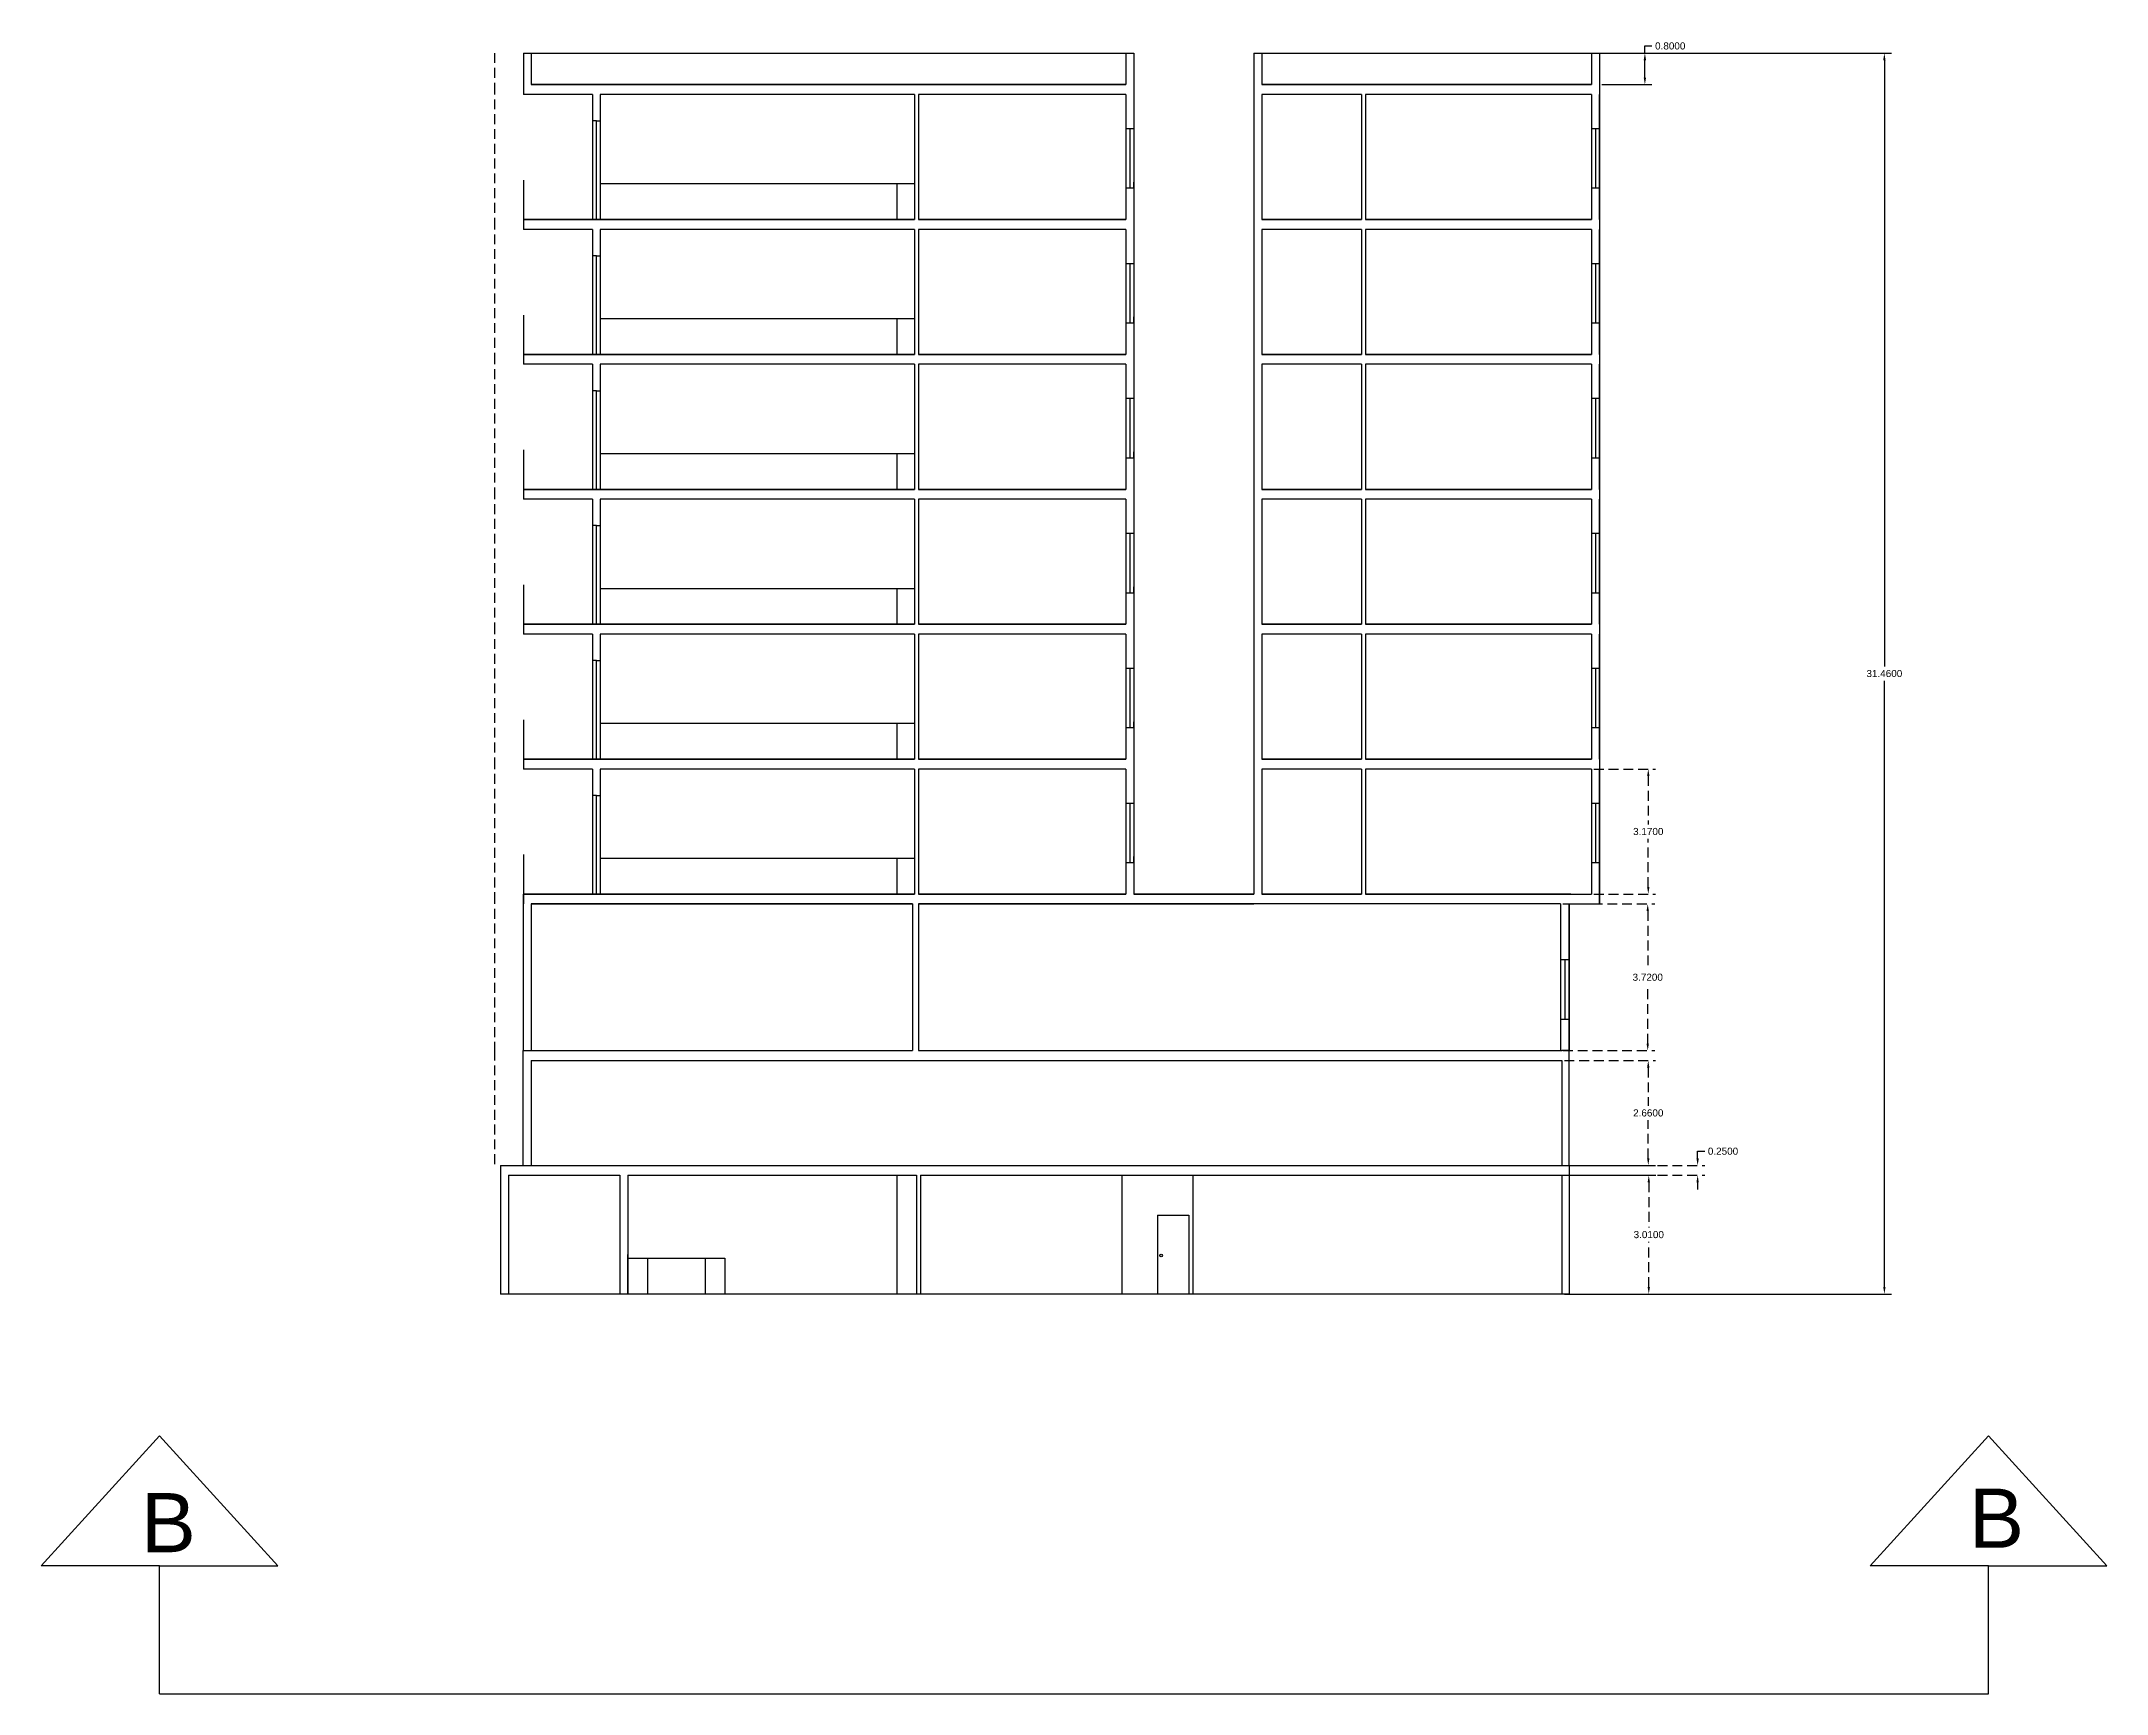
# Model space of a CAD drawing. Header units: inches. Extents: x 116 to 385, y -28932 to 7645.
# Drawn here: x 115.5 to 167.9, y -18.2 to 23.7 of the extents above; entities that cross this region are included whole.
import ezdxf

# ---------------------------------------------------------------- set-up
doc = ezdxf.new("R2010")
doc.units = ezdxf.units.IN
doc.header["$MEASUREMENT"] = 0
doc.linetypes.add('HIDDEN', pattern=[0.375, 0.25, -0.125])
doc.styles.get("Standard").update_dxf_attribs({"font": 'arial.ttf'})
doc.dimstyles.get("Standard").update_dxf_attribs({"dimtxt": 0.18, "dimasz": 0.18, "dimexe": 0.18, "dimexo": 0.0625, "dimgap": 0.09, "dimtad": 0, "dimtih": 1, "dimtoh": 1, "dimdec": 4, "dimzin": 0, "dimdsep": 46, "dimtxsty": 'Standard', "dimcen": 0.09, "dimadec": 0, "dimazin": 0, "dimtfac": 1, "dimtdec": 4, "dimtofl": 0, "dimtmove": 0, "dimatfit": 3, "dimfxl": 1, "dimtolj": 1, "dimtzin": 0, "dimarcsym": 0})

msp = doc.modelspace()

# ---------------------------------------------------------------- texts
at = {"char_height": 1.5, "attachment_point": 1}
for insert in [(164.4098, -13.00751), (118.04351, -13.11947)]:
    msp.add_mtext_dynamic_manual_height_columns('B', width=1.1155648, gutter_width=1, heights=[0], dxfattribs=dict(at, insert=insert))

# ---------------------------------------------------------------- blocks, each defined once
blk = doc.blocks.new('*D347')
at = {"color": 0, "lineweight": -2, "transparency": 16777216}
for p, q in [((154.335, 23.386), (162.444, 23.386)), ((162.264, 23.206), (162.264, 7.838)), ((162.264, -7.894), (162.264, 7.474)), ((154.335, -8.074), (162.444, -8.074))]:
    blk.add_line(p, q, dxfattribs=at)
at = {"color": 0, "transparency": 16777216}
for points in [[(162.234, 23.206), (162.294, 23.206), (162.264, 23.386)], [(162.234, -7.894), (162.294, -7.894), (162.264, -8.074)]]:
    blk.add_solid(points, dxfattribs=at)
at = {"layer": 'Defpoints', "color": 0, "transparency": 16777216}
for p in [(154.272, 23.386), (162.264, 23.386), (154.272, -8.074)]:
    blk.add_point(p, dxfattribs=at)
at = {"color": 0, "transparency": 16777216, "insert": (162.264, 7.656), "char_height": 0.18, "attachment_point": 5}
blk.add_mtext('\\A1;31.4600', dxfattribs=at)
blk = doc.blocks.new('*D348')
at = {"color": 0, "linetype": 'HIDDEN', "lineweight": -2, "transparency": 16777216}
for p, q in [((154.149, -5.064), (156.469, -5.064)), ((156.289, -5.244), (156.289, -6.387)), ((156.289, -7.894), (156.289, -6.751)), ((154.149, -8.074), (156.469, -8.074))]:
    blk.add_line(p, q, dxfattribs=at)
at = {"color": 0, "linetype": 'HIDDEN', "transparency": 16777216}
for points in [[(156.259, -5.244), (156.319, -5.244), (156.289, -5.064)], [(156.259, -7.894), (156.319, -7.894), (156.289, -8.074)]]:
    blk.add_solid(points, dxfattribs=at)
at = {"layer": 'Defpoints', "color": 0, "linetype": 'HIDDEN', "transparency": 16777216}
for p in [(154.087, -5.064), (156.289, -5.064), (154.087, -8.074)]:
    blk.add_point(p, dxfattribs=at)
at = {"color": 0, "linetype": 'HIDDEN', "transparency": 16777216, "insert": (156.289, -6.569), "char_height": 0.18, "attachment_point": 5}
blk.add_mtext('\\A1;3.0100', dxfattribs=at)
blk = doc.blocks.new('*D349')
at = {"color": 0, "linetype": 'HIDDEN', "lineweight": -2, "transparency": 16777216}
for p, q in [((154.149, -2.154), (156.456, -2.154)), ((156.276, -2.334), (156.276, -3.302)), ((156.276, -4.634), (156.276, -3.666)), ((154.149, -4.814), (156.456, -4.814))]:
    blk.add_line(p, q, dxfattribs=at)
at = {"color": 0, "linetype": 'HIDDEN', "transparency": 16777216}
for points in [[(156.306, -2.334), (156.246, -2.334), (156.276, -2.154)], [(156.306, -4.634), (156.246, -4.634), (156.276, -4.814)]]:
    blk.add_solid(points, dxfattribs=at)
at = {"layer": 'Defpoints', "color": 0, "linetype": 'HIDDEN', "transparency": 16777216}
for p in [(154.087, -2.154), (156.276, -2.154), (154.087, -4.814)]:
    blk.add_point(p, dxfattribs=at)
at = {"color": 0, "linetype": 'HIDDEN', "transparency": 16777216, "insert": (156.276, -3.484), "char_height": 0.18, "attachment_point": 5}
blk.add_mtext('\\A1;2.6600', dxfattribs=at)
blk = doc.blocks.new('*D350')
at = {"color": 0, "linetype": 'HIDDEN', "lineweight": -2, "transparency": 16777216}
for p, q in [((154.113, 1.816), (156.442, 1.816)), ((156.262, 1.636), (156.262, 0.138)), ((156.262, -1.724), (156.262, -0.226)), ((154.113, -1.904), (156.442, -1.904))]:
    blk.add_line(p, q, dxfattribs=at)
at = {"color": 0, "linetype": 'HIDDEN', "transparency": 16777216}
for points in [[(156.232, 1.636), (156.292, 1.636), (156.262, 1.816)], [(156.232, -1.724), (156.292, -1.724), (156.262, -1.904)]]:
    blk.add_solid(points, dxfattribs=at)
at = {"layer": 'Defpoints', "color": 0, "linetype": 'HIDDEN', "transparency": 16777216}
for p in [(154.05, 1.816), (156.262, 1.816), (154.05, -1.904)]:
    blk.add_point(p, dxfattribs=at)
at = {"color": 0, "linetype": 'HIDDEN', "transparency": 16777216, "insert": (156.262, -0.044), "char_height": 0.18, "attachment_point": 5}
blk.add_mtext('\\A1;3.7200', dxfattribs=at)
blk = doc.blocks.new('*D351')
at = {"color": 0, "linetype": 'HIDDEN', "lineweight": -2, "transparency": 16777216}
for p, q in [((154.896, 5.236), (156.456, 5.236)), ((156.276, 5.056), (156.276, 3.833)), ((156.276, 2.246), (156.276, 3.469)), ((154.896, 2.066), (156.456, 2.066))]:
    blk.add_line(p, q, dxfattribs=at)
at = {"color": 0, "linetype": 'HIDDEN', "transparency": 16777216}
for points in [[(156.246, 5.056), (156.306, 5.056), (156.276, 5.236)], [(156.246, 2.246), (156.306, 2.246), (156.276, 2.066)]]:
    blk.add_solid(points, dxfattribs=at)
at = {"layer": 'Defpoints', "color": 0, "linetype": 'HIDDEN', "transparency": 16777216}
for p in [(154.834, 5.236), (156.276, 5.236), (154.834, 2.066)]:
    blk.add_point(p, dxfattribs=at)
at = {"color": 0, "linetype": 'HIDDEN', "transparency": 16777216, "insert": (156.276, 3.651), "char_height": 0.18, "attachment_point": 5}
blk.add_mtext('\\A1;3.1700', dxfattribs=at)
blk = doc.blocks.new('*D352')
at = {"color": 0, "lineweight": -2, "transparency": 16777216}
for p, q in [((155.099, 23.386), (156.37, 23.386)), ((156.19, 23.386), (156.19, 23.566)), ((156.19, 23.566), (156.37, 23.566)), ((156.19, 22.766), (156.19, 23.206)), ((155.099, 22.586), (156.37, 22.586))]:
    blk.add_line(p, q, dxfattribs=at)
at = {"color": 0, "transparency": 16777216}
for points in [[(156.16, 23.206), (156.22, 23.206), (156.19, 23.386)], [(156.16, 22.766), (156.22, 22.766), (156.19, 22.586)]]:
    blk.add_solid(points, dxfattribs=at)
at = {"layer": 'Defpoints', "color": 0, "transparency": 16777216}
for p in [(155.037, 23.386), (156.19, 23.386), (155.037, 22.586)]:
    blk.add_point(p, dxfattribs=at)
at = {"color": 0, "transparency": 16777216, "insert": (156.833, 23.566), "char_height": 0.18, "attachment_point": 5}
blk.add_mtext('\\A1;0.8000', dxfattribs=at)
blk = doc.blocks.new('*D353')
at = {"color": 0, "linetype": 'HIDDEN', "lineweight": -2, "transparency": 16777216}
for p, q in [((157.528, -4.634), (157.528, -4.454)), ((157.528, -4.454), (157.708, -4.454)), ((146.014, -4.814), (157.708, -4.814)), ((146.014, -5.064), (157.708, -5.064)), ((157.528, -5.244), (157.528, -5.424))]:
    blk.add_line(p, q, dxfattribs=at)
at = {"color": 0, "linetype": 'HIDDEN', "transparency": 16777216}
for points in [[(157.498, -4.634), (157.558, -4.634), (157.528, -4.814)], [(157.498, -5.244), (157.558, -5.244), (157.528, -5.064)]]:
    blk.add_solid(points, dxfattribs=at)
at = {"layer": 'Defpoints', "color": 0, "linetype": 'HIDDEN', "transparency": 16777216}
for p in [(145.951, -4.814), (145.951, -5.064), (157.528, -4.814)]:
    blk.add_point(p, dxfattribs=at)
at = {"color": 0, "linetype": 'HIDDEN', "transparency": 16777216, "insert": (158.172, -4.454), "char_height": 0.18, "attachment_point": 5}
blk.add_mtext('\\A1;0.2500', dxfattribs=at)

# ---------------------------------------------------------------- dimensions: what is measured, and where the dimension line sits
for base, p1, p2, picture, middle in [((156.19008, 23.38591), (155.03657, 22.58591), (155.03657, 23.38591), '*D352', (156.8334, 23.56591)), ((162.26427, 23.38591), (154.27236, -8.07409), (154.27236, 23.38591), '*D347', (162.26427, 7.65591))]:
    dim = msp.add_linear_dim(base=base, p1=p1, p2=p2, angle=90, dimstyle='Standard')
    dim.commit()
    dim.dimension.update_dxf_attribs({"geometry": picture, "text_midpoint": middle})
at = {"linetype": 'HIDDEN'}
for base, p1, p2, picture, middle in [((156.27644, 5.23591), (154.83374, 2.06591), (154.83374, 5.23591), '*D351', (156.27644, 3.65091)), ((157.52831, -4.81409), (145.95129, -5.06409), (145.95129, -4.81409), '*D353', (158.17163, -4.45409)), ((156.28919, -5.06409), (154.08664, -8.07409), (154.08664, -5.06409), '*D348', (156.28919, -6.56909))]:
    dim = msp.add_linear_dim(base=base, p1=p1, p2=p2, angle=90, dimstyle='Standard', dxfattribs=at)
    dim.commit()
    dim.dimension.update_dxf_attribs({"geometry": picture, "text_midpoint": middle})
for p1, p2, distance, picture, middle in [((154.05012, -1.90409), (154.05012, 1.81591), -2.21178, '*D350', (156.2619, -0.04409)), ((154.08664, -4.81409), (154.08662, -2.15409), -2.1891, '*D349', (156.27573, -3.48408))]:
    dim = msp.add_aligned_dim(p1=p1, p2=p2, distance=distance, dimstyle='Standard', dxfattribs=at)
    dim.commit()
    dim.dimension.update_dxf_attribs({"geometry": picture, "text_midpoint": middle})

# ---------------------------------------------------------------- linework, layer by layer
at = {"linetype": 'HIDDEN'}
for p, q in [((127.01534, 23.38591), (127.01534, 22.58591)), ((127.01534, 22.58591), (127.01534, 19.16591)), ((127.01534, 19.16591), (127.01534, 15.74591)), ((127.01534, 15.74591), (127.01534, 12.32591)), ((127.01534, 12.32591), (127.01534, 8.90591)), ((127.01534, 8.90591), (127.01534, 5.48591)), ((127.01534, 5.48591), (127.01534, 2.06591)), ((127.01534, 2.06591), (127.01534, -1.90409)), ((127.01534, -1.90409), (127.01534, -4.81409))]:
    msp.add_line(p, q, dxfattribs=at)
for p, q in [((127.74593, 23.38591), (127.74593, 22.58591)), ((127.74593, 23.38591), (143.22593, 23.38591)), ((127.94593, 23.38591), (127.94593, 22.58591)), ((143.02593, 23.38591), (143.02593, 22.58591)), ((143.22593, 23.38591), (143.22593, 22.58591)), ((146.27593, 23.38591), (155.03657, 23.38591)), ((146.27593, 23.38591), (146.27593, 22.58591)), ((146.47593, 23.38591), (146.47593, 22.58591)), ((154.83374, 23.38591), (154.83374, 22.58591)), ((155.03657, 23.38591), (155.03657, 22.58591)), ((127.74578, 22.58591), (127.74578, 22.33591)), ((127.74593, 22.58591), (127.74578, 22.58591)), ((127.94593, 22.58591), (143.02593, 22.58591)), ((143.02593, 22.58591), (127.94593, 22.58591)), ((143.22793, 22.58591), (143.22593, 22.58591)), ((143.22793, 22.58591), (143.22793, 19.16591)), ((146.27593, 22.58591), (146.27593, 19.16591)), ((154.83374, 22.58591), (146.47593, 22.58591)), ((146.47593, 22.58591), (154.83374, 22.58591)), ((155.03657, 22.58591), (155.03657, 19.16591)), ((129.49793, 22.33591), (127.74578, 22.33591)), ((129.49793, 22.33591), (129.49793, 19.16591)), ((137.66793, 22.33591), (129.69793, 22.33591)), ((129.69793, 22.33591), (129.69793, 19.16591)), ((137.66793, 22.33591), (137.66793, 19.16591)), ((143.02793, 22.33591), (137.76793, 22.33591)), ((137.76793, 22.33591), (137.76793, 19.16591)), ((143.02793, 22.33591), (143.02793, 19.16591)), ((149.00593, 22.33591), (146.47593, 22.33591)), ((146.47593, 22.33591), (146.47593, 19.16591)), ((149.00593, 22.33591), (149.00593, 19.16591)), ((154.83374, 22.33591), (149.10593, 22.33591)), ((149.10593, 22.33591), (149.10593, 19.16591)), ((154.83374, 22.33591), (154.83374, 19.16591)), ((155.03657, 19.16591), (155.03657, 22.33591)), ((129.59793, 21.66591), (129.49793, 21.66591)), ((129.59793, 19.16591), (129.59793, 21.66591)), ((129.59793, 21.66591), (129.69793, 21.66591)), ((143.22793, 21.46591), (143.02793, 21.46591)), ((143.12793, 21.46591), (143.12793, 19.96591)), ((155.03657, 21.46591), (154.83374, 21.46591)), ((154.93515, 21.46591), (154.93515, 19.96591)), ((155.03657, 19.96591), (155.03657, 21.46591)), ((127.74578, 20.16591), (127.74578, 19.16591)), ((129.69793, 20.07591), (137.21593, 20.07591)), ((137.21593, 20.07591), (137.21593, 19.16591)), ((137.21593, 20.07591), (137.66793, 20.07591)), ((143.02793, 19.96591), (143.22793, 19.96591)), ((143.22793, 19.96591), (143.22793, 20.11591)), ((154.83374, 19.96591), (155.03657, 19.96591)), ((127.74578, 19.16591), (129.49793, 19.16591)), ((127.74578, 19.16591), (127.74578, 18.91591)), ((137.66793, 19.16591), (127.74578, 19.16591)), ((129.49793, 18.91591), (127.74578, 18.91591)), ((129.49793, 19.16591), (129.69793, 19.16591)), ((129.49793, 18.91591), (129.49793, 15.74591)), ((129.69793, 19.16591), (137.66793, 19.16591)), ((137.66793, 18.91591), (129.69793, 18.91591)), ((129.69793, 18.91591), (129.69793, 15.74591)), ((137.66793, 18.91591), (137.66793, 15.74591)), ((143.02793, 19.16591), (137.76793, 19.16591)), ((137.76793, 19.16591), (143.02793, 19.16591)), ((143.02793, 18.91591), (137.76793, 18.91591)), ((137.76793, 18.91591), (137.76793, 15.74591)), ((143.02793, 18.91591), (143.02793, 15.74591)), ((143.22793, 19.16591), (143.22793, 15.74591)), ((146.27593, 19.16591), (146.27593, 15.74591)), ((146.47593, 19.16591), (149.00593, 19.16591)), ((149.00593, 19.16591), (146.47593, 19.16591)), ((149.00593, 18.91591), (146.47593, 18.91591)), ((146.47593, 18.91591), (146.47593, 15.74591)), ((149.00593, 18.91591), (149.00593, 15.74591)), ((154.83374, 19.16591), (149.10593, 19.16591)), ((149.10593, 19.16591), (154.83374, 19.16591)), ((154.83374, 18.91591), (149.10593, 18.91591)), ((149.10593, 18.91591), (149.10593, 15.74591)), ((154.83374, 18.91591), (154.83374, 15.74591)), ((155.03657, 19.16591), (155.03657, 15.74591)), ((155.03657, 15.74591), (155.03657, 18.91591)), ((129.59793, 18.24591), (129.49793, 18.24591)), ((129.59793, 15.74591), (129.59793, 18.24591)), ((129.59793, 18.24591), (129.69793, 18.24591)), ((143.22793, 18.04591), (143.02793, 18.04591)), ((143.12793, 18.04591), (143.12793, 16.54591)), ((155.03657, 18.04591), (154.83374, 18.04591)), ((154.93515, 18.04591), (154.93515, 16.54591)), ((155.03657, 16.54591), (155.03657, 18.04591)), ((127.74578, 16.74591), (127.74578, 15.74591)), ((129.69793, 16.65591), (137.21593, 16.65591)), ((137.21593, 16.65591), (137.21593, 15.74591)), ((137.21593, 16.65591), (137.66793, 16.65591)), ((143.02793, 16.54591), (143.22793, 16.54591)), ((143.22793, 16.54591), (143.22793, 16.69591)), ((154.83374, 16.54591), (155.03657, 16.54591)), ((127.74578, 15.74591), (129.49793, 15.74591)), ((127.74578, 15.74591), (127.74578, 15.49591)), ((137.66793, 15.74591), (127.74578, 15.74591)), ((129.49793, 15.74591), (129.69793, 15.74591)), ((129.69793, 15.74591), (137.66793, 15.74591)), ((143.02793, 15.74591), (137.76793, 15.74591)), ((137.76793, 15.74591), (143.02793, 15.74591)), ((143.22793, 15.74591), (143.22793, 12.32591)), ((146.27593, 15.74591), (146.27593, 12.32591)), ((146.47593, 15.74591), (149.00593, 15.74591)), ((149.00593, 15.74591), (146.47593, 15.74591)), ((154.83374, 15.74591), (149.10593, 15.74591)), ((149.10593, 15.74591), (154.83374, 15.74591)), ((155.03657, 15.74591), (155.03657, 12.32591)), ((129.49793, 15.49591), (127.74578, 15.49591)), ((129.49793, 15.49591), (129.49793, 12.32591)), ((137.66793, 15.49591), (129.69793, 15.49591)), ((129.69793, 15.49591), (129.69793, 12.32591)), ((137.66793, 15.49591), (137.66793, 12.32591)), ((143.02793, 15.49591), (137.76793, 15.49591)), ((137.76793, 15.49591), (137.76793, 12.32591)), ((143.02793, 15.49591), (143.02793, 12.32591)), ((149.00593, 15.49591), (146.47593, 15.49591)), ((146.47593, 15.49591), (146.47593, 12.32591)), ((149.00593, 15.49591), (149.00593, 12.32591)), ((154.83374, 15.49591), (149.10593, 15.49591)), ((149.10593, 15.49591), (149.10593, 12.32591)), ((154.83374, 15.49591), (154.83374, 12.32591)), ((155.03657, 12.32591), (155.03657, 15.49591)), ((129.59793, 14.82591), (129.49793, 14.82591)), ((129.59793, 12.32591), (129.59793, 14.82591)), ((129.59793, 14.82591), (129.69793, 14.82591)), ((143.22793, 14.62591), (143.02793, 14.62591)), ((143.12793, 14.62591), (143.12793, 13.12591)), ((155.03657, 14.62591), (154.83374, 14.62591)), ((154.93515, 14.62591), (154.93515, 13.12591)), ((155.03657, 13.12591), (155.03657, 14.62591)), ((127.74578, 13.32591), (127.74578, 12.32591)), ((129.69793, 13.23591), (137.21593, 13.23591)), ((137.21593, 13.23591), (137.21593, 12.32591)), ((137.21593, 13.23591), (137.66793, 13.23591)), ((143.02793, 13.12591), (143.22793, 13.12591)), ((143.22793, 13.12591), (143.22793, 13.27591)), ((154.83374, 13.12591), (155.03657, 13.12591)), ((127.74578, 12.32591), (129.49793, 12.32591)), ((127.74578, 12.32591), (127.74578, 12.07591)), ((137.66793, 12.32591), (127.74578, 12.32591)), ((129.49793, 12.07591), (127.74578, 12.07591)), ((129.49793, 12.32591), (129.69793, 12.32591)), ((129.49793, 12.07591), (129.49793, 8.90591)), ((129.69793, 12.32591), (137.66793, 12.32591)), ((137.66793, 12.07591), (129.69793, 12.07591)), ((129.69793, 12.07591), (129.69793, 8.90591)), ((137.66793, 12.07591), (137.66793, 8.90591)), ((143.02793, 12.32591), (137.76793, 12.32591)), ((137.76793, 12.32591), (143.02793, 12.32591)), ((143.02793, 12.07591), (137.76793, 12.07591)), ((137.76793, 12.07591), (137.76793, 8.90591)), ((143.02793, 12.07591), (143.02793, 8.90591)), ((143.22793, 12.32591), (143.22793, 8.90591)), ((146.27593, 12.32591), (146.27593, 8.90591)), ((146.47593, 12.32591), (149.00593, 12.32591)), ((149.00593, 12.32591), (146.47593, 12.32591)), ((149.00593, 12.07591), (146.47593, 12.07591)), ((146.47593, 12.07591), (146.47593, 8.90591)), ((149.00593, 12.07591), (149.00593, 8.90591)), ((154.83374, 12.32591), (149.10593, 12.32591)), ((149.10593, 12.32591), (154.83374, 12.32591)), ((154.83374, 12.07591), (149.10593, 12.07591)), ((149.10593, 12.07591), (149.10593, 8.90591)), ((154.83374, 12.07591), (154.83374, 8.90591)), ((155.03657, 12.32591), (155.03657, 8.90591)), ((155.03657, 8.90591), (155.03657, 12.07591)), ((129.59793, 11.40591), (129.49793, 11.40591)), ((129.59793, 8.90591), (129.59793, 11.40591)), ((129.59793, 11.40591), (129.69793, 11.40591)), ((143.22793, 11.20591), (143.02793, 11.20591)), ((143.12793, 11.20591), (143.12793, 9.70591)), ((155.03657, 11.20591), (154.83374, 11.20591)), ((154.93515, 11.20591), (154.93515, 9.70591)), ((155.03657, 9.70591), (155.03657, 11.20591)), ((127.74578, 9.90591), (127.74578, 8.90591)), ((129.69793, 9.81591), (137.21593, 9.81591)), ((137.21593, 9.81591), (137.21593, 8.90591)), ((137.21593, 9.81591), (137.66793, 9.81591)), ((143.02793, 9.70591), (143.22793, 9.70591)), ((143.22793, 9.70591), (143.22793, 9.85591)), ((154.83374, 9.70591), (155.03657, 9.70591)), ((127.74578, 8.90591), (129.49793, 8.90591)), ((127.74578, 8.90591), (127.74578, 8.65591)), ((137.66793, 8.90591), (127.74578, 8.90591)), ((129.49793, 8.90591), (129.69793, 8.90591)), ((129.69793, 8.90591), (137.66793, 8.90591)), ((143.02793, 8.90591), (137.76793, 8.90591)), ((137.76793, 8.90591), (143.02793, 8.90591)), ((143.22793, 8.90591), (143.22793, 5.48591)), ((146.27593, 8.90591), (146.27593, 5.48591)), ((146.47593, 8.90591), (149.00593, 8.90591)), ((146.47593, 8.90591), (149.00593, 8.90591)), ((149.00593, 8.90591), (146.47593, 8.90591)), ((154.83374, 8.90591), (149.10593, 8.90591)), ((149.10593, 8.90591), (154.83374, 8.90591)), ((149.10593, 8.90591), (154.83374, 8.90591)), ((155.03657, 8.90591), (155.03657, 5.48591)), ((129.49793, 8.65591), (127.74578, 8.65591)), ((129.49793, 8.65591), (129.49793, 5.48591)), ((137.66793, 8.65591), (129.69793, 8.65591)), ((129.69793, 8.65591), (129.69793, 5.48591)), ((137.66793, 8.65591), (137.66793, 5.48591)), ((143.02793, 8.65591), (137.76793, 8.65591)), ((137.76793, 8.65591), (137.76793, 5.48591)), ((143.02793, 8.65591), (143.02793, 5.48591)), ((149.00593, 8.65591), (146.47593, 8.65591)), ((146.47593, 8.65591), (146.47593, 5.48591)), ((149.00593, 8.65591), (149.00593, 5.48591)), ((154.83374, 8.65591), (149.10593, 8.65591)), ((149.10593, 8.65591), (149.10593, 5.48591)), ((154.83374, 8.65591), (154.83374, 5.48591)), ((155.03657, 5.48591), (155.03657, 8.65591)), ((129.59793, 7.98591), (129.49793, 7.98591)), ((129.59793, 5.48591), (129.59793, 7.98591)), ((129.59793, 7.98591), (129.69793, 7.98591)), ((143.22793, 7.78591), (143.02793, 7.78591)), ((143.12793, 7.78591), (143.12793, 6.28591)), ((155.03657, 7.78591), (154.83374, 7.78591)), ((154.93515, 7.78591), (154.93515, 6.28591)), ((155.03657, 6.28591), (155.03657, 7.78591)), ((127.74578, 6.48591), (127.74578, 5.48591)), ((129.69793, 6.39591), (137.21593, 6.39591)), ((137.21593, 6.39591), (137.21593, 5.48591)), ((137.21593, 6.39591), (137.66793, 6.39591)), ((143.02793, 6.28591), (143.22793, 6.28591)), ((143.22793, 6.28591), (143.22793, 6.43591)), ((154.83374, 6.28591), (155.03657, 6.28591)), ((127.74578, 5.48591), (129.49793, 5.48591)), ((127.74578, 5.48591), (127.74578, 5.23591)), ((137.66793, 5.48591), (127.74578, 5.48591)), ((129.49793, 5.48591), (129.69793, 5.48591)), ((129.69793, 5.48591), (137.66793, 5.48591)), ((143.02793, 5.48591), (137.76793, 5.48591)), ((137.76793, 5.48591), (143.02793, 5.48591)), ((143.22793, 5.48591), (143.22793, 2.06591)), ((146.27593, 5.48591), (146.27593, 2.06591)), ((146.47593, 5.48591), (149.00593, 5.48591)), ((146.47593, 5.48591), (149.00593, 5.48591)), ((149.00593, 5.48591), (146.47593, 5.48591)), ((154.83374, 5.48591), (149.10593, 5.48591)), ((149.10593, 5.48591), (154.83374, 5.48591)), ((149.10593, 5.48591), (154.83374, 5.48591)), ((155.03657, 5.48591), (155.03657, 1.81591)), ((129.49793, 5.23591), (127.74578, 5.23591)), ((129.49793, 5.23591), (129.49793, 2.06591)), ((137.66793, 5.23591), (129.69793, 5.23591)), ((129.69793, 5.23591), (129.69793, 2.06591)), ((137.66793, 5.23591), (137.66793, 2.06591)), ((143.02793, 5.23591), (137.76793, 5.23591)), ((137.76793, 5.23591), (137.76793, 2.06591)), ((143.02793, 5.23591), (143.02793, 2.06591)), ((149.00593, 5.23591), (146.47593, 5.23591)), ((146.47593, 5.23591), (146.47593, 2.06591)), ((149.00593, 5.23591), (149.00593, 2.06591)), ((154.83374, 5.23591), (149.10593, 5.23591)), ((149.10593, 5.23591), (149.10593, 2.06591)), ((154.83374, 5.23591), (154.83374, 2.06591)), ((155.03657, 1.81591), (155.03657, 5.23591)), ((129.59793, 4.56591), (129.49793, 4.56591)), ((129.59793, 2.06591), (129.59793, 4.56591)), ((129.59793, 4.56591), (129.69793, 4.56591)), ((143.22793, 4.36591), (143.02793, 4.36591)), ((143.12793, 4.36591), (143.12793, 2.86591)), ((155.03657, 4.36591), (154.83374, 4.36591)), ((154.93515, 4.36591), (154.93515, 2.86591)), ((155.03657, 2.86591), (155.03657, 4.36591)), ((127.74578, 3.06591), (127.74578, 1.81591)), ((129.69793, 2.97591), (137.21593, 2.97591)), ((137.21593, 2.97591), (137.21593, 2.06591)), ((137.21593, 2.97591), (137.66793, 2.97591)), ((143.02793, 2.86591), (143.22793, 2.86591)), ((143.22793, 2.86591), (143.22793, 3.01591)), ((154.83374, 2.86591), (155.03657, 2.86591)), ((127.74538, 2.06591), (127.74538, -1.90409)), ((137.66793, 2.06591), (127.74538, 2.06591)), ((127.74578, 2.06591), (129.49793, 2.06591)), ((127.94538, 1.81591), (129.69793, 1.81591)), ((137.61793, 1.81591), (127.94538, 1.81591)), ((127.94538, 1.81591), (127.94538, -1.90409)), ((129.49793, 2.06591), (129.69793, 2.06591)), ((129.69793, 2.06591), (137.66793, 2.06591)), ((129.69793, 1.81591), (137.61793, 1.81591)), ((137.61793, 1.81591), (137.61793, -1.90409)), ((137.76793, 2.06591), (143.02793, 2.06591)), ((143.02793, 2.06591), (137.76793, 2.06591)), ((154.05012, 1.81591), (137.76793, 1.81591)), ((137.76793, 1.81591), (137.76793, -1.90409)), ((137.76793, 1.81591), (146.27593, 1.81591)), ((143.22793, 2.06591), (146.27593, 2.06591)), ((146.27593, 2.06591), (143.22793, 2.06591)), ((146.47593, 2.06591), (149.00593, 2.06591)), ((149.00593, 2.06591), (146.47593, 2.06591)), ((149.10593, 2.06591), (154.83374, 2.06591)), ((154.30884, 2.06591), (149.10593, 2.06591)), ((154.05012, 1.81591), (154.05012, -1.90409)), ((154.27234, 1.81591), (155.03657, 1.81591)), ((154.27234, 1.81591), (154.27234, -1.90409)), ((154.27234, -1.90409), (154.27234, 1.81591)), ((154.27234, 0.39591), (154.05012, 0.39591)), ((154.16123, 0.39591), (154.16123, -1.10409)), ((154.27234, -1.10409), (154.27234, 0.39591)), ((154.05012, -1.10409), (154.27234, -1.10409)), ((127.74538, -4.81409), (127.74538, -1.90409)), ((127.74538, -1.90409), (127.94538, -1.90409)), ((127.94538, -1.90409), (137.61793, -1.90409)), ((127.94538, -1.90409), (137.61793, -1.90409)), ((137.76793, -1.90409), (154.08662, -1.90409)), ((137.76793, -1.90409), (154.05012, -1.90409)), ((154.27234, -1.90409), (154.08662, -1.90409)), ((154.27234, -4.81409), (154.27234, -1.90409)), ((154.27234, -1.90409), (154.30884, -1.90409)), ((127.94538, -2.15409), (127.94538, -4.81409)), ((127.94538, -2.15409), (154.08662, -2.15409)), ((154.08662, -2.15409), (154.08662, -4.81409)), ((127.17024, -4.81409), (154.08662, -4.81409)), ((127.17024, -4.81409), (127.17024, -5.06409)), ((127.17024, -5.06409), (127.17024, -8.07409)), ((127.3703, -5.06409), (130.19594, -5.06409)), ((127.3703, -5.06409), (127.3703, -8.07409)), ((127.74538, -4.81409), (154.08662, -4.81409)), ((130.19594, -5.06409), (130.19594, -8.07409)), ((130.39594, -5.06409), (137.71594, -5.06409)), ((130.39594, -5.06409), (130.39594, -8.07409)), ((137.21594, -5.06409), (137.21594, -8.07409)), ((137.71594, -5.06409), (137.71594, -8.07409)), ((137.81594, -5.06409), (154.08664, -5.06409)), ((137.81594, -5.06409), (137.81594, -8.07409)), ((142.92794, -5.06409), (142.92794, -8.07409)), ((144.72794, -5.06409), (144.72794, -8.07409)), ((154.08664, -5.06409), (154.08664, -8.07409)), ((154.27236, -4.81409), (154.27236, -5.06409)), ((154.27236, -5.06409), (154.27236, -8.07409)), ((143.82794, -6.07409), (144.62794, -6.07409)), ((143.82794, -6.07409), (143.82794, -8.07409)), ((144.62794, -6.07409), (144.62794, -8.07409)), ((130.39594, -8.07409), (130.39594, -7.07409)), ((130.39594, -7.16409), (132.85594, -7.16409)), ((130.89594, -7.16409), (130.89594, -8.07409)), ((132.35594, -7.16409), (132.35594, -8.07409)), ((132.85594, -7.16409), (132.85594, -8.07409)), ((154.27236, -8.07409), (127.17024, -8.07409)), ((115.52051, -14.96428), (118.52051, -11.67176)), ((121.52051, -14.96428), (118.52051, -11.67176)), ((161.90249, -14.96428), (164.90249, -11.67176)), ((167.90249, -14.96428), (164.90249, -11.67176)), ((118.52051, -14.96428), (115.52051, -14.96428)), ((118.52051, -18.20565), (118.52051, -14.96428)), ((118.52051, -14.96428), (121.52051, -14.96428)), ((164.90249, -14.96428), (161.90249, -14.96428)), ((164.90249, -18.20565), (164.90249, -14.96428)), ((164.90249, -14.96428), (167.90249, -14.96428)), ((118.52051, -18.20565), (164.90249, -18.20565))]:
    msp.add_line(p, q)
msp.add_circle((143.91981, -7.09846), 0.03288)

msp.set_redraw_order([(e.dxf.handle, doc.entitydb.next_handle()) for e in msp.query("TEXT MTEXT ATTDEF DIMENSION ARC_DIMENSION")])  # texts and dimensions are drawn at this point

doc.saveas('drawing.dxf')
